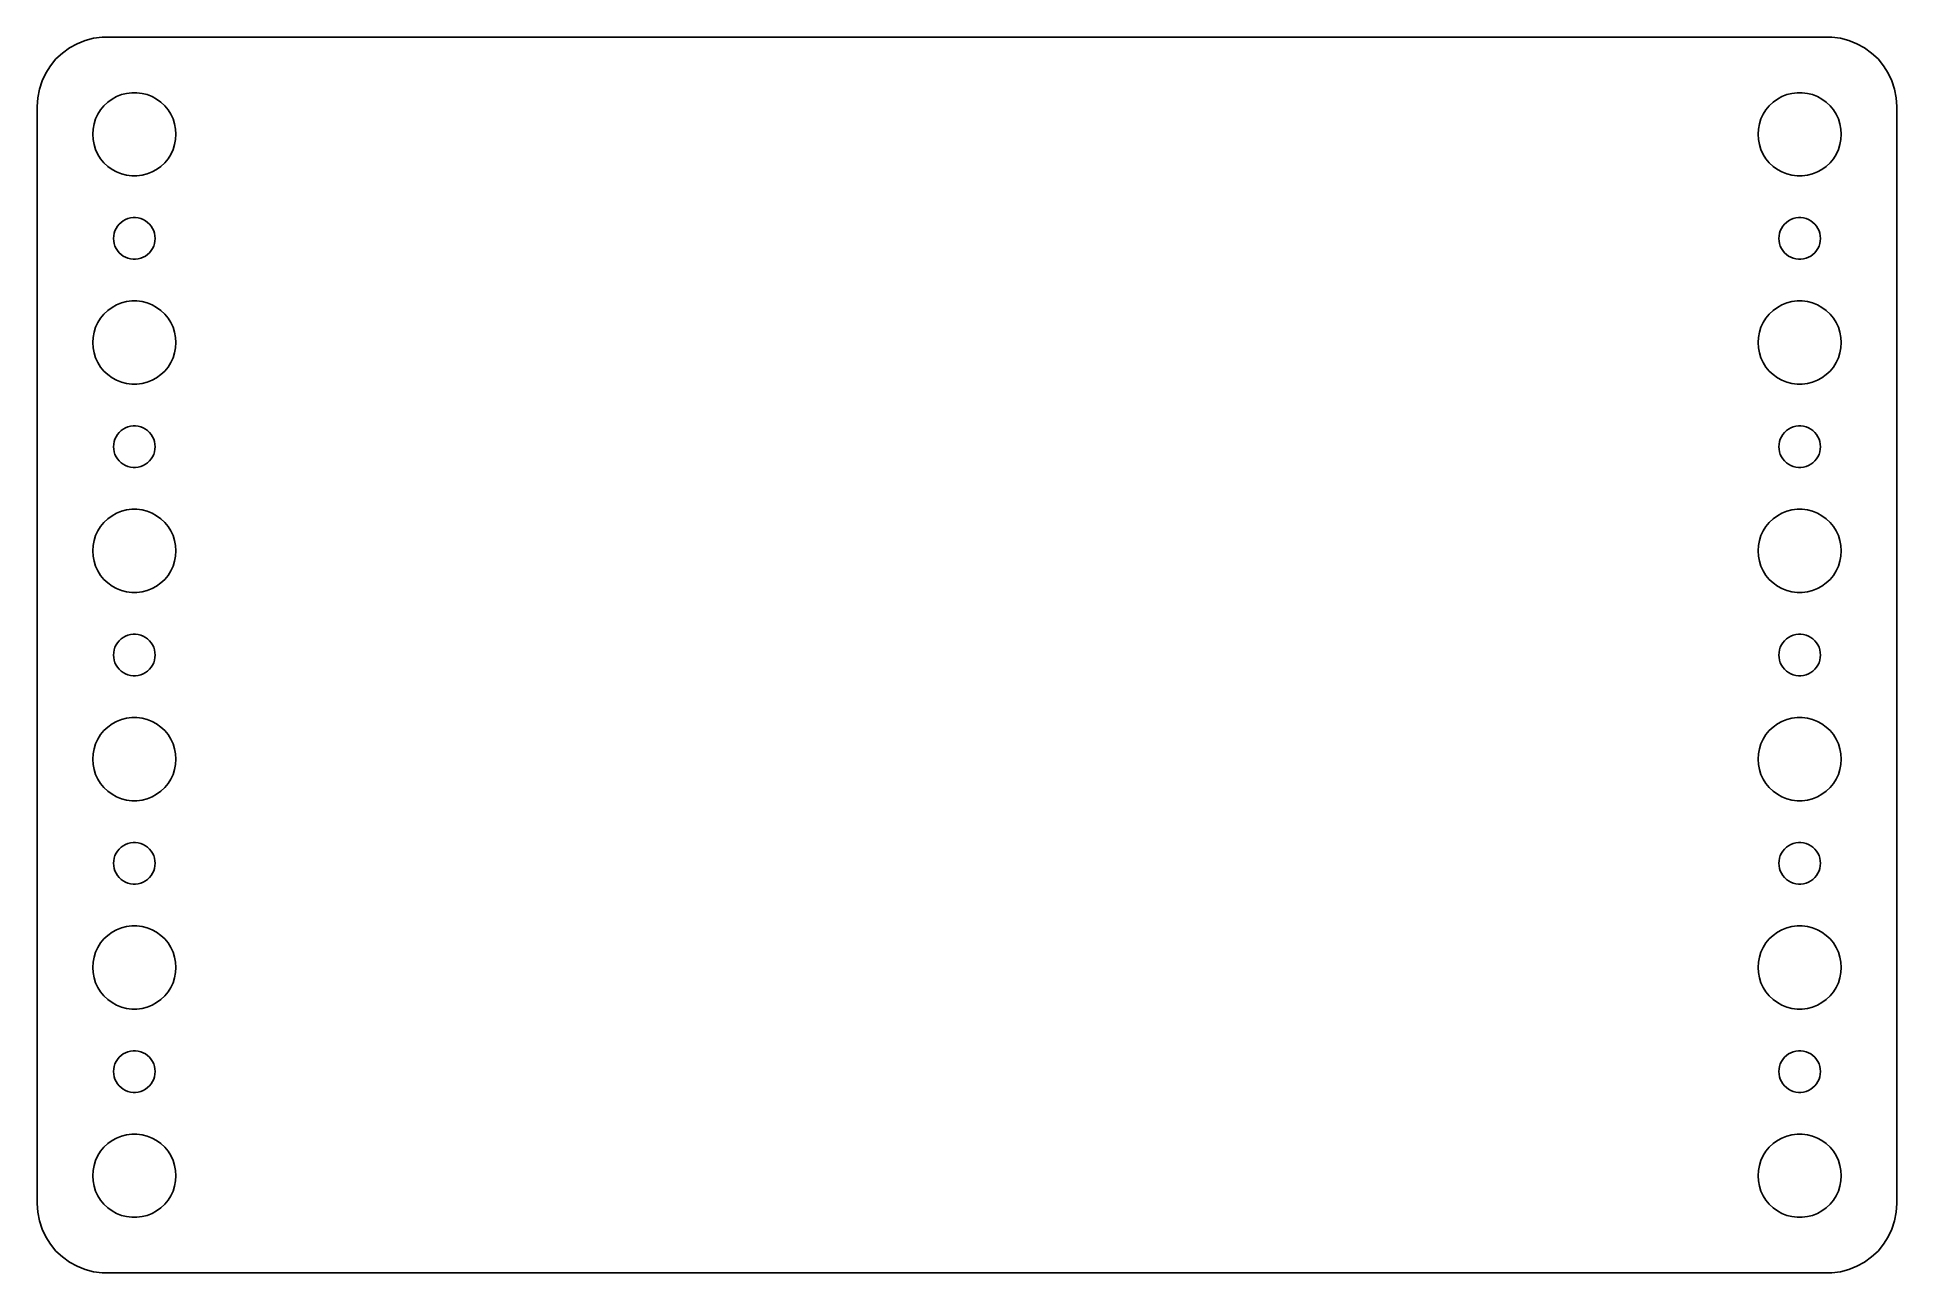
# Model space of a CAD drawing. Header units: metres. Extents: x -67 to 67, y -44 to 44.
import ezdxf

# ---------------------------------------------------------------- set-up
doc = ezdxf.new("R2010")
doc.units = ezdxf.units.M

msp = doc.modelspace()

# ---------------------------------------------------------------- linework, layer by layer
for p, q in [((-63.5451, 44.2553), (-64.1289, 44.0241)), ((-62.9369, 44.4114), (-63.5451, 44.2553)), ((-62.3139, 44.4901), (-62.9369, 44.4114)), ((62.3139, 44.4901), (-62.3139, 44.4901)), ((62.9369, 44.4114), (62.3139, 44.4901)), ((63.5451, 44.2553), (62.9369, 44.4114)), ((64.1289, 44.0241), (63.5451, 44.2553)), ((-65.6448, 42.9227), (-66.0451, 42.4389)), ((-65.1871, 43.3526), (-65.6448, 42.9227)), ((-64.6791, 43.7216), (-65.1871, 43.3526)), ((-64.1289, 44.0241), (-64.6791, 43.7216)), ((64.6791, 43.7216), (64.1289, 44.0241)), ((65.1871, 43.3526), (64.6791, 43.7216)), ((65.6448, 42.9227), (65.1871, 43.3526)), ((66.0451, 42.4389), (65.6448, 42.9227)), ((-66.3815, 41.9088), (-66.6489, 41.3406)), ((-66.0451, 42.4389), (-66.3815, 41.9088)), ((66.3815, 41.9088), (66.0451, 42.4389)), ((66.6489, 41.3406), (66.3815, 41.9088)), ((-66.8429, 40.7434), (-66.9606, 40.1267)), ((-66.6489, 41.3406), (-66.8429, 40.7434)), ((-61.6075, 40.033), (-61.2773, 40.2145)), ((-61.2773, 40.2145), (-60.927, 40.3532)), ((-60.927, 40.3532), (-60.5621, 40.4469)), ((-60.5621, 40.4469), (-60.1884, 40.4941)), ((-60.1884, 40.4941), (-59.8116, 40.4941)), ((-59.8116, 40.4941), (-59.4379, 40.4469)), ((-59.4379, 40.4469), (-59.0729, 40.3532)), ((-59.0729, 40.3532), (-58.7227, 40.2145)), ((-58.7227, 40.2145), (-58.3925, 40.033)), ((58.3925, 40.033), (58.7227, 40.2145)), ((58.7227, 40.2145), (59.0729, 40.3532)), ((59.0729, 40.3532), (59.4379, 40.4469)), ((59.4379, 40.4469), (59.8116, 40.4941)), ((59.8116, 40.4941), (60.1884, 40.4941)), ((60.1884, 40.4941), (60.5621, 40.4469)), ((60.5621, 40.4469), (60.927, 40.3532)), ((60.927, 40.3532), (61.2773, 40.2145)), ((61.2773, 40.2145), (61.6075, 40.033)), ((66.8429, 40.7434), (66.6489, 41.3406)), ((66.9606, 40.1267), (66.8429, 40.7434)), ((-66.9606, 40.1267), (-67, 39.5)), ((-67, 39.5), (-67, -39.5)), ((-62.7893, 38.6044), (-62.6289, 38.9453)), ((-62.6289, 38.9453), (-62.427, 39.2634)), ((-62.427, 39.2634), (-62.1869, 39.5536)), ((-62.1869, 39.5536), (-61.9123, 39.8115)), ((-61.9123, 39.8115), (-61.6075, 40.033)), ((-58.3925, 40.033), (-58.0877, 39.8115)), ((-58.0877, 39.8115), (-57.8131, 39.5536)), ((-57.8131, 39.5536), (-57.5729, 39.2634)), ((-57.5729, 39.2634), (-57.3711, 38.9453)), ((-57.3711, 38.9453), (-57.2107, 38.6044)), ((57.2107, 38.6044), (57.3711, 38.9453)), ((57.3711, 38.9453), (57.5729, 39.2634)), ((57.5729, 39.2634), (57.8131, 39.5536)), ((57.8131, 39.5536), (58.0877, 39.8115)), ((58.0877, 39.8115), (58.3925, 40.033)), ((61.6075, 40.033), (61.9123, 39.8115)), ((61.9123, 39.8115), (62.1869, 39.5536)), ((62.1869, 39.5536), (62.427, 39.2634)), ((62.427, 39.2634), (62.6289, 38.9453)), ((62.6289, 38.9453), (62.7893, 38.6044)), ((67, 39.5), (66.9606, 40.1267)), ((67, -39.5), (67, 39.5)), ((-63, 37.5), (-62.9763, 37.876)), ((-62.9763, 37.876), (-62.9057, 38.2461)), ((-62.9057, 38.2461), (-62.7893, 38.6044)), ((-57.2107, 38.6044), (-57.0942, 38.2461)), ((-57.0942, 38.2461), (-57.0237, 37.876)), ((-57.0237, 37.876), (-57, 37.5)), ((57, 37.5), (57.0237, 37.876)), ((57.0237, 37.876), (57.0942, 38.2461)), ((57.0942, 38.2461), (57.2107, 38.6044)), ((62.7893, 38.6044), (62.9057, 38.2461)), ((62.9057, 38.2461), (62.9763, 37.876)), ((62.9763, 37.876), (63, 37.5)), ((-62.9763, 37.124), (-63, 37.5)), ((-62.9057, 36.7539), (-62.9763, 37.124)), ((-62.7893, 36.3956), (-62.9057, 36.7539)), ((-62.6289, 36.0547), (-62.7893, 36.3956)), ((-57.2107, 36.3956), (-57.3711, 36.0547)), ((-57.0942, 36.7539), (-57.2107, 36.3956)), ((-57.0237, 37.124), (-57.0942, 36.7539)), ((-57, 37.5), (-57.0237, 37.124)), ((57.0237, 37.124), (57, 37.5)), ((57.0942, 36.7539), (57.0237, 37.124)), ((57.2107, 36.3956), (57.0942, 36.7539)), ((57.3711, 36.0547), (57.2107, 36.3956)), ((62.7893, 36.3956), (62.6289, 36.0547)), ((62.9057, 36.7539), (62.7893, 36.3956)), ((62.9763, 37.124), (62.9057, 36.7539)), ((63, 37.5), (62.9763, 37.124)), ((-62.427, 35.7366), (-62.6289, 36.0547)), ((-62.1869, 35.4464), (-62.427, 35.7366)), ((-61.9123, 35.1885), (-62.1869, 35.4464)), ((-61.6075, 34.967), (-61.9123, 35.1885)), ((-61.2773, 34.7855), (-61.6075, 34.967)), ((-58.3925, 34.967), (-58.7227, 34.7855)), ((-58.0877, 35.1885), (-58.3925, 34.967)), ((-57.8131, 35.4464), (-58.0877, 35.1885)), ((-57.5729, 35.7366), (-57.8131, 35.4464)), ((-57.3711, 36.0547), (-57.5729, 35.7366)), ((57.5729, 35.7366), (57.3711, 36.0547)), ((57.8131, 35.4464), (57.5729, 35.7366)), ((58.0877, 35.1885), (57.8131, 35.4464)), ((58.3925, 34.967), (58.0877, 35.1885)), ((58.7227, 34.7855), (58.3925, 34.967)), ((61.6075, 34.967), (61.2773, 34.7855)), ((61.9123, 35.1885), (61.6075, 34.967)), ((62.1869, 35.4464), (61.9123, 35.1885)), ((62.427, 35.7366), (62.1869, 35.4464)), ((62.6289, 36.0547), (62.427, 35.7366)), ((-60.927, 34.6468), (-61.2773, 34.7855)), ((-60.5621, 34.5531), (-60.927, 34.6468)), ((-60.1884, 34.5059), (-60.5621, 34.5531)), ((-59.8116, 34.5059), (-60.1884, 34.5059)), ((-59.4379, 34.5531), (-59.8116, 34.5059)), ((-59.0729, 34.6468), (-59.4379, 34.5531)), ((-58.7227, 34.7855), (-59.0729, 34.6468)), ((59.0729, 34.6468), (58.7227, 34.7855)), ((59.4379, 34.5531), (59.0729, 34.6468)), ((59.8116, 34.5059), (59.4379, 34.5531)), ((60.1884, 34.5059), (59.8116, 34.5059)), ((60.5621, 34.5531), (60.1884, 34.5059)), ((60.927, 34.6468), (60.5621, 34.5531)), ((61.2773, 34.7855), (60.927, 34.6468)), ((-61.3145, 30.7226), (-61.2135, 30.8817)), ((-61.2135, 30.8817), (-61.0934, 31.0268)), ((-61.0934, 31.0268), (-60.9561, 31.1558)), ((-60.9561, 31.1558), (-60.8037, 31.2665)), ((-60.8037, 31.2665), (-60.6387, 31.3572)), ((-60.6387, 31.3572), (-60.4635, 31.4266)), ((-60.4635, 31.4266), (-60.2811, 31.4734)), ((-60.2811, 31.4734), (-60.0942, 31.497)), ((-60.0942, 31.497), (-59.9058, 31.497)), ((-59.9058, 31.497), (-59.7189, 31.4734)), ((-59.7189, 31.4734), (-59.5365, 31.4266)), ((-59.5365, 31.4266), (-59.3613, 31.3572)), ((-59.3613, 31.3572), (-59.1963, 31.2665)), ((-59.1963, 31.2665), (-59.0439, 31.1558)), ((-59.0439, 31.1558), (-58.9065, 31.0268)), ((-58.9065, 31.0268), (-58.7865, 30.8817)), ((-58.7865, 30.8817), (-58.6855, 30.7226)), ((58.6855, 30.7226), (58.7865, 30.8817)), ((58.7865, 30.8817), (58.9065, 31.0268)), ((58.9065, 31.0268), (59.0439, 31.1558)), ((59.0439, 31.1558), (59.1963, 31.2665)), ((59.1963, 31.2665), (59.3613, 31.3572)), ((59.3613, 31.3572), (59.5365, 31.4266)), ((59.5365, 31.4266), (59.7189, 31.4734)), ((59.7189, 31.4734), (59.9058, 31.497)), ((59.9058, 31.497), (60.0942, 31.497)), ((60.0942, 31.497), (60.2811, 31.4734)), ((60.2811, 31.4734), (60.4635, 31.4266)), ((60.4635, 31.4266), (60.6387, 31.3572)), ((60.6387, 31.3572), (60.8037, 31.2665)), ((60.8037, 31.2665), (60.9561, 31.1558)), ((60.9561, 31.1558), (61.0934, 31.0268)), ((61.0934, 31.0268), (61.2135, 30.8817)), ((61.2135, 30.8817), (61.3145, 30.7226)), ((-61.5, 30), (-61.4882, 30.188)), ((-61.4882, 29.812), (-61.5, 30)), ((-61.4882, 30.188), (-61.4529, 30.373)), ((-61.4529, 29.627), (-61.4882, 29.812)), ((-61.4529, 30.373), (-61.3947, 30.5522)), ((-61.3947, 29.4478), (-61.4529, 29.627)), ((-61.3947, 30.5522), (-61.3145, 30.7226)), ((-58.6855, 30.7226), (-58.6053, 30.5522)), ((-58.6053, 30.5522), (-58.5471, 30.373)), ((-58.5471, 29.627), (-58.6053, 29.4478)), ((-58.5471, 30.373), (-58.5118, 30.188)), ((-58.5118, 29.812), (-58.5471, 29.627)), ((-58.5118, 30.188), (-58.5, 30)), ((-58.5, 30), (-58.5118, 29.812)), ((58.5, 30), (58.5118, 30.188)), ((58.5118, 29.812), (58.5, 30)), ((58.5118, 30.188), (58.5471, 30.373)), ((58.5471, 29.627), (58.5118, 29.812)), ((58.5471, 30.373), (58.6053, 30.5522)), ((58.6053, 29.4478), (58.5471, 29.627)), ((58.6053, 30.5522), (58.6855, 30.7226)), ((61.3145, 30.7226), (61.3947, 30.5522)), ((61.3947, 30.5522), (61.4529, 30.373)), ((61.4529, 29.627), (61.3947, 29.4478)), ((61.4529, 30.373), (61.4882, 30.188)), ((61.4882, 29.812), (61.4529, 29.627)), ((61.4882, 30.188), (61.5, 30)), ((61.5, 30), (61.4882, 29.812)), ((-61.3145, 29.2774), (-61.3947, 29.4478)), ((-61.2135, 29.1183), (-61.3145, 29.2774)), ((-61.0934, 28.9732), (-61.2135, 29.1183)), ((-60.9561, 28.8442), (-61.0934, 28.9732)), ((-60.8037, 28.7335), (-60.9561, 28.8442)), ((-60.6387, 28.6427), (-60.8037, 28.7335)), ((-60.4635, 28.5734), (-60.6387, 28.6427)), ((-60.2811, 28.5266), (-60.4635, 28.5734)), ((-60.0942, 28.503), (-60.2811, 28.5266)), ((-59.9058, 28.503), (-60.0942, 28.503)), ((-59.7189, 28.5266), (-59.9058, 28.503)), ((-59.5365, 28.5734), (-59.7189, 28.5266)), ((-59.3613, 28.6427), (-59.5365, 28.5734)), ((-59.1963, 28.7335), (-59.3613, 28.6427)), ((-59.0439, 28.8442), (-59.1963, 28.7335)), ((-58.9065, 28.9732), (-59.0439, 28.8442)), ((-58.7865, 29.1183), (-58.9065, 28.9732)), ((-58.6855, 29.2774), (-58.7865, 29.1183)), ((-58.6053, 29.4478), (-58.6855, 29.2774)), ((58.6855, 29.2774), (58.6053, 29.4478)), ((58.7865, 29.1183), (58.6855, 29.2774)), ((58.9065, 28.9732), (58.7865, 29.1183)), ((59.0439, 28.8442), (58.9065, 28.9732)), ((59.1963, 28.7335), (59.0439, 28.8442)), ((59.3613, 28.6427), (59.1963, 28.7335)), ((59.5365, 28.5734), (59.3613, 28.6427)), ((59.7189, 28.5266), (59.5365, 28.5734)), ((59.9058, 28.503), (59.7189, 28.5266)), ((60.0942, 28.503), (59.9058, 28.503)), ((60.2811, 28.5266), (60.0942, 28.503)), ((60.4635, 28.5734), (60.2811, 28.5266)), ((60.6387, 28.6427), (60.4635, 28.5734)), ((60.8037, 28.7335), (60.6387, 28.6427)), ((60.9561, 28.8442), (60.8037, 28.7335)), ((61.0934, 28.9732), (60.9561, 28.8442)), ((61.2135, 29.1183), (61.0934, 28.9732)), ((61.3145, 29.2774), (61.2135, 29.1183)), ((61.3947, 29.4478), (61.3145, 29.2774)), ((-60.5621, 25.4469), (-60.1884, 25.4941)), ((-60.1884, 25.4941), (-59.8116, 25.4941)), ((-59.8116, 25.4941), (-59.4379, 25.4469)), ((59.4379, 25.4469), (59.8116, 25.4941)), ((59.8116, 25.4941), (60.1884, 25.4941)), ((60.1884, 25.4941), (60.5621, 25.4469)), ((-62.6289, 23.9453), (-62.427, 24.2634)), ((-62.427, 24.2634), (-62.1869, 24.5536)), ((-62.1869, 24.5536), (-61.9123, 24.8115)), ((-61.9123, 24.8115), (-61.6075, 25.033)), ((-61.6075, 25.033), (-61.2773, 25.2145)), ((-61.2773, 25.2145), (-60.927, 25.3532)), ((-60.927, 25.3532), (-60.5621, 25.4469)), ((-59.4379, 25.4469), (-59.0729, 25.3532)), ((-59.0729, 25.3532), (-58.7227, 25.2145)), ((-58.7227, 25.2145), (-58.3925, 25.033)), ((-58.3925, 25.033), (-58.0877, 24.8115)), ((-58.0877, 24.8115), (-57.8131, 24.5536)), ((-57.8131, 24.5536), (-57.5729, 24.2634)), ((-57.5729, 24.2634), (-57.3711, 23.9453)), ((57.3711, 23.9453), (57.5729, 24.2634)), ((57.5729, 24.2634), (57.8131, 24.5536)), ((57.8131, 24.5536), (58.0877, 24.8115)), ((58.0877, 24.8115), (58.3925, 25.033)), ((58.3925, 25.033), (58.7227, 25.2145)), ((58.7227, 25.2145), (59.0729, 25.3532)), ((59.0729, 25.3532), (59.4379, 25.4469)), ((60.5621, 25.4469), (60.927, 25.3532)), ((60.927, 25.3532), (61.2773, 25.2145)), ((61.2773, 25.2145), (61.6075, 25.033)), ((61.6075, 25.033), (61.9123, 24.8115)), ((61.9123, 24.8115), (62.1869, 24.5536)), ((62.1869, 24.5536), (62.427, 24.2634)), ((62.427, 24.2634), (62.6289, 23.9453)), ((-63, 22.5), (-62.9763, 22.876)), ((-62.9763, 22.876), (-62.9057, 23.2461)), ((-62.9057, 23.2461), (-62.7893, 23.6044)), ((-62.7893, 23.6044), (-62.6289, 23.9453)), ((-57.3711, 23.9453), (-57.2107, 23.6044)), ((-57.2107, 23.6044), (-57.0942, 23.2461)), ((-57.0942, 23.2461), (-57.0237, 22.876)), ((-57.0237, 22.876), (-57, 22.5)), ((57, 22.5), (57.0237, 22.876)), ((57.0237, 22.876), (57.0942, 23.2461)), ((57.0942, 23.2461), (57.2107, 23.6044)), ((57.2107, 23.6044), (57.3711, 23.9453)), ((62.6289, 23.9453), (62.7893, 23.6044)), ((62.7893, 23.6044), (62.9057, 23.2461)), ((62.9057, 23.2461), (62.9763, 22.876)), ((62.9763, 22.876), (63, 22.5)), ((-62.9763, 22.124), (-63, 22.5)), ((-62.9057, 21.7539), (-62.9763, 22.124)), ((-62.7893, 21.3956), (-62.9057, 21.7539)), ((-57.0942, 21.7539), (-57.2107, 21.3956)), ((-57.0237, 22.124), (-57.0942, 21.7539)), ((-57, 22.5), (-57.0237, 22.124)), ((57.0237, 22.124), (57, 22.5)), ((57.0942, 21.7539), (57.0237, 22.124)), ((57.2107, 21.3956), (57.0942, 21.7539)), ((62.9057, 21.7539), (62.7893, 21.3956)), ((62.9763, 22.124), (62.9057, 21.7539)), ((63, 22.5), (62.9763, 22.124)), ((-62.6289, 21.0547), (-62.7893, 21.3956)), ((-62.427, 20.7366), (-62.6289, 21.0547)), ((-62.1869, 20.4464), (-62.427, 20.7366)), ((-61.9123, 20.1884), (-62.1869, 20.4464)), ((-61.6075, 19.967), (-61.9123, 20.1884)), ((-58.0877, 20.1884), (-58.3925, 19.967)), ((-57.8131, 20.4464), (-58.0877, 20.1884)), ((-57.5729, 20.7366), (-57.8131, 20.4464)), ((-57.3711, 21.0547), (-57.5729, 20.7366)), ((-57.2107, 21.3956), (-57.3711, 21.0547)), ((57.3711, 21.0547), (57.2107, 21.3956)), ((57.5729, 20.7366), (57.3711, 21.0547)), ((57.8131, 20.4464), (57.5729, 20.7366)), ((58.0877, 20.1884), (57.8131, 20.4464)), ((58.3925, 19.967), (58.0877, 20.1884)), ((61.9123, 20.1884), (61.6075, 19.967)), ((62.1869, 20.4464), (61.9123, 20.1884)), ((62.427, 20.7366), (62.1869, 20.4464)), ((62.6289, 21.0547), (62.427, 20.7366)), ((62.7893, 21.3956), (62.6289, 21.0547)), ((-61.2773, 19.7855), (-61.6075, 19.967)), ((-60.927, 19.6468), (-61.2773, 19.7855)), ((-60.5621, 19.5531), (-60.927, 19.6468)), ((-60.1884, 19.5059), (-60.5621, 19.5531)), ((-59.8116, 19.5059), (-60.1884, 19.5059)), ((-59.4379, 19.5531), (-59.8116, 19.5059)), ((-59.0729, 19.6468), (-59.4379, 19.5531)), ((-58.7227, 19.7855), (-59.0729, 19.6468)), ((-58.3925, 19.967), (-58.7227, 19.7855)), ((58.7227, 19.7855), (58.3925, 19.967)), ((59.0729, 19.6468), (58.7227, 19.7855)), ((59.4379, 19.5531), (59.0729, 19.6468)), ((59.8116, 19.5059), (59.4379, 19.5531)), ((60.1884, 19.5059), (59.8116, 19.5059)), ((60.5621, 19.5531), (60.1884, 19.5059)), ((60.927, 19.6468), (60.5621, 19.5531)), ((61.2773, 19.7855), (60.927, 19.6468)), ((61.6075, 19.967), (61.2773, 19.7855)), ((-61.0934, 16.0268), (-60.9561, 16.1558)), ((-60.9561, 16.1558), (-60.8037, 16.2665)), ((-60.8037, 16.2665), (-60.6387, 16.3572)), ((-60.6387, 16.3572), (-60.4635, 16.4266)), ((-60.4635, 16.4266), (-60.2811, 16.4734)), ((-60.2811, 16.4734), (-60.0942, 16.497)), ((-60.0942, 16.497), (-59.9058, 16.497)), ((-59.9058, 16.497), (-59.7189, 16.4734)), ((-59.7189, 16.4734), (-59.5365, 16.4266)), ((-59.5365, 16.4266), (-59.3613, 16.3572)), ((-59.3613, 16.3572), (-59.1963, 16.2665)), ((-59.1963, 16.2665), (-59.0439, 16.1558)), ((-59.0439, 16.1558), (-58.9065, 16.0268)), ((58.9065, 16.0268), (59.0439, 16.1558)), ((59.0439, 16.1558), (59.1963, 16.2665)), ((59.1963, 16.2665), (59.3613, 16.3572)), ((59.3613, 16.3572), (59.5365, 16.4266)), ((59.5365, 16.4266), (59.7189, 16.4734)), ((59.7189, 16.4734), (59.9058, 16.497)), ((59.9058, 16.497), (60.0942, 16.497)), ((60.0942, 16.497), (60.2811, 16.4734)), ((60.2811, 16.4734), (60.4635, 16.4266)), ((60.4635, 16.4266), (60.6387, 16.3572)), ((60.6387, 16.3572), (60.8037, 16.2665)), ((60.8037, 16.2665), (60.9561, 16.1558)), ((60.9561, 16.1558), (61.0934, 16.0268)), ((-61.5, 15), (-61.4882, 15.188)), ((-61.4882, 14.812), (-61.5, 15)), ((-61.4882, 15.188), (-61.4529, 15.373)), ((-61.4529, 14.627), (-61.4882, 14.812)), ((-61.4529, 15.373), (-61.3947, 15.5522)), ((-61.3947, 15.5522), (-61.3145, 15.7226)), ((-61.3145, 15.7226), (-61.2135, 15.8817)), ((-61.2135, 15.8817), (-61.0934, 16.0268)), ((-58.9065, 16.0268), (-58.7865, 15.8817)), ((-58.7865, 15.8817), (-58.6855, 15.7226)), ((-58.6855, 15.7226), (-58.6053, 15.5522)), ((-58.6053, 15.5522), (-58.5471, 15.373)), ((-58.5471, 15.373), (-58.5118, 15.188)), ((-58.5118, 14.812), (-58.5471, 14.627)), ((-58.5118, 15.188), (-58.5, 15)), ((-58.5, 15), (-58.5118, 14.812)), ((58.5, 15), (58.5118, 15.188)), ((58.5118, 14.812), (58.5, 15)), ((58.5118, 15.188), (58.5471, 15.373)), ((58.5471, 14.627), (58.5118, 14.812)), ((58.5471, 15.373), (58.6053, 15.5522)), ((58.6053, 15.5522), (58.6855, 15.7226)), ((58.6855, 15.7226), (58.7865, 15.8817)), ((58.7865, 15.8817), (58.9065, 16.0268)), ((61.0934, 16.0268), (61.2135, 15.8817)), ((61.2135, 15.8817), (61.3145, 15.7226)), ((61.3145, 15.7226), (61.3947, 15.5522)), ((61.3947, 15.5522), (61.4529, 15.373)), ((61.4529, 15.373), (61.4882, 15.188)), ((61.4882, 14.812), (61.4529, 14.627)), ((61.4882, 15.188), (61.5, 15)), ((61.5, 15), (61.4882, 14.812)), ((-61.3947, 14.4478), (-61.4529, 14.627)), ((-61.3145, 14.2774), (-61.3947, 14.4478)), ((-61.2135, 14.1183), (-61.3145, 14.2774)), ((-61.0934, 13.9732), (-61.2135, 14.1183)), ((-60.9561, 13.8442), (-61.0934, 13.9732)), ((-60.8037, 13.7335), (-60.9561, 13.8442)), ((-60.6387, 13.6427), (-60.8037, 13.7335)), ((-60.4635, 13.5734), (-60.6387, 13.6427)), ((-60.2811, 13.5266), (-60.4635, 13.5734)), ((-60.0942, 13.5029), (-60.2811, 13.5266)), ((-59.9058, 13.5029), (-60.0942, 13.5029)), ((-59.7189, 13.5266), (-59.9058, 13.5029)), ((-59.5365, 13.5734), (-59.7189, 13.5266)), ((-59.3613, 13.6427), (-59.5365, 13.5734)), ((-59.1963, 13.7335), (-59.3613, 13.6427)), ((-59.0439, 13.8442), (-59.1963, 13.7335)), ((-58.9065, 13.9732), (-59.0439, 13.8442)), ((-58.7865, 14.1183), (-58.9065, 13.9732)), ((-58.6855, 14.2774), (-58.7865, 14.1183)), ((-58.6053, 14.4478), (-58.6855, 14.2774)), ((-58.5471, 14.627), (-58.6053, 14.4478)), ((58.6053, 14.4478), (58.5471, 14.627)), ((58.6855, 14.2774), (58.6053, 14.4478)), ((58.7865, 14.1183), (58.6855, 14.2774)), ((58.9065, 13.9732), (58.7865, 14.1183)), ((59.0439, 13.8442), (58.9065, 13.9732)), ((59.1963, 13.7335), (59.0439, 13.8442)), ((59.3613, 13.6427), (59.1963, 13.7335)), ((59.5365, 13.5734), (59.3613, 13.6427)), ((59.7189, 13.5266), (59.5365, 13.5734)), ((59.9058, 13.5029), (59.7189, 13.5266)), ((60.0942, 13.5029), (59.9058, 13.5029)), ((60.2811, 13.5266), (60.0942, 13.5029)), ((60.4635, 13.5734), (60.2811, 13.5266)), ((60.6387, 13.6427), (60.4635, 13.5734)), ((60.8037, 13.7335), (60.6387, 13.6427)), ((60.9561, 13.8442), (60.8037, 13.7335)), ((61.0934, 13.9732), (60.9561, 13.8442)), ((61.2135, 14.1183), (61.0934, 13.9732)), ((61.3145, 14.2774), (61.2135, 14.1183)), ((61.3947, 14.4478), (61.3145, 14.2774)), ((61.4529, 14.627), (61.3947, 14.4478)), ((-62.427, 9.26335), (-62.1869, 9.55363)), ((-62.1869, 9.55363), (-61.9123, 9.81154)), ((-61.9123, 9.81154), (-61.6075, 10.033)), ((-61.6075, 10.033), (-61.2773, 10.2145)), ((-61.2773, 10.2145), (-60.927, 10.3532)), ((-60.927, 10.3532), (-60.5621, 10.4469)), ((-60.5621, 10.4469), (-60.1884, 10.4941)), ((-60.1884, 10.4941), (-59.8116, 10.4941)), ((-59.8116, 10.4941), (-59.4379, 10.4469)), ((-59.4379, 10.4469), (-59.0729, 10.3532)), ((-59.0729, 10.3532), (-58.7227, 10.2145)), ((-58.7227, 10.2145), (-58.3925, 10.033)), ((-58.3925, 10.033), (-58.0877, 9.81154)), ((-58.0877, 9.81154), (-57.8131, 9.55363)), ((-57.8131, 9.55363), (-57.5729, 9.26335)), ((57.5729, 9.26335), (57.8131, 9.55363)), ((57.8131, 9.55363), (58.0877, 9.81154)), ((58.0877, 9.81154), (58.3925, 10.033)), ((58.3925, 10.033), (58.7227, 10.2145)), ((58.7227, 10.2145), (59.0729, 10.3532)), ((59.0729, 10.3532), (59.4379, 10.4469)), ((59.4379, 10.4469), (59.8116, 10.4941)), ((59.8116, 10.4941), (60.1884, 10.4941)), ((60.1884, 10.4941), (60.5621, 10.4469)), ((60.5621, 10.4469), (60.927, 10.3532)), ((60.927, 10.3532), (61.2773, 10.2145)), ((61.2773, 10.2145), (61.6075, 10.033)), ((61.6075, 10.033), (61.9123, 9.81154)), ((61.9123, 9.81154), (62.1869, 9.55363)), ((62.1869, 9.55363), (62.427, 9.26335)), ((-62.9763, 7.87599), (-62.9057, 8.24606)), ((-62.9057, 8.24606), (-62.7893, 8.60437)), ((-62.7893, 8.60437), (-62.6289, 8.94525)), ((-62.6289, 8.94525), (-62.427, 9.26335)), ((-57.5729, 9.26335), (-57.3711, 8.94525)), ((-57.3711, 8.94525), (-57.2107, 8.60437)), ((-57.2107, 8.60437), (-57.0942, 8.24606)), ((-57.0942, 8.24606), (-57.0237, 7.87599)), ((57.0237, 7.87599), (57.0942, 8.24606)), ((57.0942, 8.24606), (57.2107, 8.60437)), ((57.2107, 8.60437), (57.3711, 8.94525)), ((57.3711, 8.94525), (57.5729, 9.26335)), ((62.427, 9.26335), (62.6289, 8.94525)), ((62.6289, 8.94525), (62.7893, 8.60437)), ((62.7893, 8.60437), (62.9057, 8.24606)), ((62.9057, 8.24606), (62.9763, 7.87599)), ((-63, 7.5), (-62.9763, 7.87599)), ((-62.9763, 7.12399), (-63, 7.5)), ((-62.9057, 6.75392), (-62.9763, 7.12399)), ((-62.7893, 6.39561), (-62.9057, 6.75392)), ((-57.0942, 6.75392), (-57.2107, 6.39561)), ((-57.0237, 7.12399), (-57.0942, 6.75392)), ((-57.0237, 7.87599), (-57, 7.5)), ((-57, 7.5), (-57.0237, 7.12399)), ((57, 7.5), (57.0237, 7.87599)), ((57.0237, 7.12399), (57, 7.5)), ((57.0942, 6.75392), (57.0237, 7.12399)), ((57.2107, 6.39561), (57.0942, 6.75392)), ((62.9057, 6.75392), (62.7893, 6.39561)), ((62.9763, 7.12399), (62.9057, 6.75392)), ((62.9763, 7.87599), (63, 7.5)), ((63, 7.5), (62.9763, 7.12399)), ((-62.6289, 6.05473), (-62.7893, 6.39561)), ((-62.427, 5.73663), (-62.6289, 6.05473)), ((-62.1869, 5.44635), (-62.427, 5.73663)), ((-61.9123, 5.18845), (-62.1869, 5.44635)), ((-57.8131, 5.44635), (-58.0877, 5.18845)), ((-57.5729, 5.73663), (-57.8131, 5.44635)), ((-57.3711, 6.05473), (-57.5729, 5.73663)), ((-57.2107, 6.39561), (-57.3711, 6.05473)), ((57.3711, 6.05473), (57.2107, 6.39561)), ((57.5729, 5.73663), (57.3711, 6.05473)), ((57.8131, 5.44635), (57.5729, 5.73663)), ((58.0877, 5.18845), (57.8131, 5.44635)), ((62.1869, 5.44635), (61.9123, 5.18845)), ((62.427, 5.73663), (62.1869, 5.44635)), ((62.6289, 6.05473), (62.427, 5.73663)), ((62.7893, 6.39561), (62.6289, 6.05473)), ((-61.6075, 4.96701), (-61.9123, 5.18845)), ((-61.2773, 4.78551), (-61.6075, 4.96701)), ((-60.927, 4.64682), (-61.2773, 4.78551)), ((-60.5621, 4.55313), (-60.927, 4.64682)), ((-60.1884, 4.50591), (-60.5621, 4.55313)), ((-59.8116, 4.50591), (-60.1884, 4.50591)), ((-59.4379, 4.55313), (-59.8116, 4.50591)), ((-59.0729, 4.64682), (-59.4379, 4.55313)), ((-58.7227, 4.78551), (-59.0729, 4.64682)), ((-58.3925, 4.96701), (-58.7227, 4.78551)), ((-58.0877, 5.18845), (-58.3925, 4.96701)), ((58.3925, 4.96701), (58.0877, 5.18845)), ((58.7227, 4.78551), (58.3925, 4.96701)), ((59.0729, 4.64682), (58.7227, 4.78551)), ((59.4379, 4.55313), (59.0729, 4.64682)), ((59.8116, 4.50591), (59.4379, 4.55313)), ((60.1884, 4.50591), (59.8116, 4.50591)), ((60.5621, 4.55313), (60.1884, 4.50591)), ((60.927, 4.64682), (60.5621, 4.55313)), ((61.2773, 4.78551), (60.927, 4.64682)), ((61.6075, 4.96701), (61.2773, 4.78551)), ((61.9123, 5.18845), (61.6075, 4.96701)), ((-60.8037, 1.26648), (-60.6387, 1.35724)), ((-60.6387, 1.35724), (-60.4635, 1.42657)), ((-60.4635, 1.42657), (-60.2811, 1.47342)), ((-60.2811, 1.47342), (-60.0942, 1.49704)), ((-60.0942, 1.49704), (-59.9058, 1.49704)), ((-59.9058, 1.49704), (-59.7189, 1.47342)), ((-59.7189, 1.47342), (-59.5365, 1.42657)), ((-59.5365, 1.42657), (-59.3613, 1.35724)), ((-59.3613, 1.35724), (-59.1963, 1.26648)), ((59.1963, 1.26648), (59.3613, 1.35724)), ((59.3613, 1.35724), (59.5365, 1.42657)), ((59.5365, 1.42657), (59.7189, 1.47342)), ((59.7189, 1.47342), (59.9058, 1.49704)), ((59.9058, 1.49704), (60.0942, 1.49704)), ((60.0942, 1.49704), (60.2811, 1.47342)), ((60.2811, 1.47342), (60.4635, 1.42657)), ((60.4635, 1.42657), (60.6387, 1.35724)), ((60.6387, 1.35724), (60.8037, 1.26648)), ((-61.5, 0), (-61.4882, 0.18799)), ((-61.4882, -0.18799), (-61.5, 0)), ((-61.4882, 0.18799), (-61.4529, 0.37303)), ((-61.4529, 0.37303), (-61.3947, 0.55219)), ((-61.3947, 0.55219), (-61.3145, 0.72263)), ((-61.3145, 0.72263), (-61.2135, 0.88167)), ((-61.2135, 0.88167), (-61.0934, 1.02681)), ((-61.0934, 1.02681), (-60.9561, 1.15576)), ((-60.9561, 1.15576), (-60.8037, 1.26648)), ((-59.1963, 1.26648), (-59.0439, 1.15576)), ((-59.0439, 1.15576), (-58.9065, 1.02681)), ((-58.9065, 1.02681), (-58.7865, 0.88167)), ((-58.7865, 0.88167), (-58.6855, 0.72263)), ((-58.6855, 0.72263), (-58.6053, 0.55219)), ((-58.6053, 0.55219), (-58.5471, 0.37303)), ((-58.5471, 0.37303), (-58.5118, 0.18799)), ((-58.5118, 0.18799), (-58.5, 0)), ((-58.5, 0), (-58.5118, -0.18799)), ((58.5, 0), (58.5118, 0.18799)), ((58.5118, -0.18799), (58.5, 0)), ((58.5118, 0.18799), (58.5471, 0.37303)), ((58.5471, 0.37303), (58.6053, 0.55219)), ((58.6053, 0.55219), (58.6855, 0.72263)), ((58.6855, 0.72263), (58.7865, 0.88167)), ((58.7865, 0.88167), (58.9065, 1.02681)), ((58.9065, 1.02681), (59.0439, 1.15576)), ((59.0439, 1.15576), (59.1963, 1.26648)), ((60.8037, 1.26648), (60.9561, 1.15576)), ((60.9561, 1.15576), (61.0934, 1.02681)), ((61.0934, 1.02681), (61.2135, 0.88167)), ((61.2135, 0.88167), (61.3145, 0.72263)), ((61.3145, 0.72263), (61.3947, 0.55219)), ((61.3947, 0.55219), (61.4529, 0.37303)), ((61.4529, 0.37303), (61.4882, 0.18799)), ((61.4882, 0.18799), (61.5, 0)), ((61.5, 0), (61.4882, -0.18799)), ((-61.4529, -0.37303), (-61.4882, -0.18799)), ((-61.3947, -0.55219), (-61.4529, -0.37303)), ((-61.3145, -0.72263), (-61.3947, -0.55219)), ((-61.2135, -0.88167), (-61.3145, -0.72263)), ((-61.0934, -1.02681), (-61.2135, -0.88167)), ((-60.9561, -1.15576), (-61.0934, -1.02681)), ((-60.8037, -1.26648), (-60.9561, -1.15576)), ((-60.6387, -1.35724), (-60.8037, -1.26648)), ((-59.1963, -1.26648), (-59.3613, -1.35724)), ((-59.0439, -1.15576), (-59.1963, -1.26648)), ((-58.9065, -1.02681), (-59.0439, -1.15576)), ((-58.7865, -0.88167), (-58.9065, -1.02681)), ((-58.6855, -0.72263), (-58.7865, -0.88167)), ((-58.6053, -0.55219), (-58.6855, -0.72263)), ((-58.5471, -0.37303), (-58.6053, -0.55219)), ((-58.5118, -0.18799), (-58.5471, -0.37303)), ((58.5471, -0.37303), (58.5118, -0.18799)), ((58.6053, -0.55219), (58.5471, -0.37303)), ((58.6855, -0.72263), (58.6053, -0.55219)), ((58.7865, -0.88167), (58.6855, -0.72263)), ((58.9065, -1.02681), (58.7865, -0.88167)), ((59.0439, -1.15576), (58.9065, -1.02681)), ((59.1963, -1.26648), (59.0439, -1.15576)), ((59.3613, -1.35724), (59.1963, -1.26648)), ((60.8037, -1.26648), (60.6387, -1.35724)), ((60.9561, -1.15576), (60.8037, -1.26648)), ((61.0934, -1.02681), (60.9561, -1.15576)), ((61.2135, -0.88167), (61.0934, -1.02681)), ((61.3145, -0.72263), (61.2135, -0.88167)), ((61.3947, -0.55219), (61.3145, -0.72263)), ((61.4529, -0.37303), (61.3947, -0.55219)), ((61.4882, -0.18799), (61.4529, -0.37303)), ((-60.4635, -1.42657), (-60.6387, -1.35724)), ((-60.2811, -1.47342), (-60.4635, -1.42657)), ((-60.0942, -1.49704), (-60.2811, -1.47342)), ((-59.9058, -1.49704), (-60.0942, -1.49704)), ((-59.7189, -1.47342), (-59.9058, -1.49704)), ((-59.5365, -1.42657), (-59.7189, -1.47342)), ((-59.3613, -1.35724), (-59.5365, -1.42657)), ((59.5365, -1.42657), (59.3613, -1.35724)), ((59.7189, -1.47342), (59.5365, -1.42657)), ((59.9058, -1.49704), (59.7189, -1.47342)), ((60.0942, -1.49704), (59.9058, -1.49704)), ((60.2811, -1.47342), (60.0942, -1.49704)), ((60.4635, -1.42657), (60.2811, -1.47342)), ((60.6387, -1.35724), (60.4635, -1.42657)), ((-62.1869, -5.44635), (-61.9123, -5.18845)), ((-61.9123, -5.18845), (-61.6075, -4.96701)), ((-61.6075, -4.96701), (-61.2773, -4.78551)), ((-61.2773, -4.78551), (-60.927, -4.64682)), ((-60.927, -4.64682), (-60.5621, -4.55313)), ((-60.5621, -4.55313), (-60.1884, -4.50591)), ((-60.1884, -4.50591), (-59.8116, -4.50591)), ((-59.8116, -4.50591), (-59.4379, -4.55313)), ((-59.4379, -4.55313), (-59.0729, -4.64682)), ((-59.0729, -4.64682), (-58.7227, -4.78551)), ((-58.7227, -4.78551), (-58.3925, -4.96701)), ((-58.3925, -4.96701), (-58.0877, -5.18845)), ((-58.0877, -5.18845), (-57.8131, -5.44635)), ((57.8131, -5.44635), (58.0877, -5.18845)), ((58.0877, -5.18845), (58.3925, -4.96701)), ((58.3925, -4.96701), (58.7227, -4.78551)), ((58.7227, -4.78551), (59.0729, -4.64682)), ((59.0729, -4.64682), (59.4379, -4.55313)), ((59.4379, -4.55313), (59.8116, -4.50591)), ((59.8116, -4.50591), (60.1884, -4.50591)), ((60.1884, -4.50591), (60.5621, -4.55313)), ((60.5621, -4.55313), (60.927, -4.64682)), ((60.927, -4.64682), (61.2773, -4.78551)), ((61.2773, -4.78551), (61.6075, -4.96701)), ((61.6075, -4.96701), (61.9123, -5.18845)), ((61.9123, -5.18845), (62.1869, -5.44635)), ((-62.9057, -6.75392), (-62.7893, -6.39561)), ((-62.7893, -6.39561), (-62.6289, -6.05473)), ((-62.6289, -6.05473), (-62.427, -5.73663)), ((-62.427, -5.73663), (-62.1869, -5.44635)), ((-57.8131, -5.44635), (-57.5729, -5.73663)), ((-57.5729, -5.73663), (-57.3711, -6.05473)), ((-57.3711, -6.05473), (-57.2107, -6.39561)), ((-57.2107, -6.39561), (-57.0942, -6.75392)), ((57.0942, -6.75392), (57.2107, -6.39561)), ((57.2107, -6.39561), (57.3711, -6.05473)), ((57.3711, -6.05473), (57.5729, -5.73663)), ((57.5729, -5.73663), (57.8131, -5.44635)), ((62.1869, -5.44635), (62.427, -5.73663)), ((62.427, -5.73663), (62.6289, -6.05473)), ((62.6289, -6.05473), (62.7893, -6.39561)), ((62.7893, -6.39561), (62.9057, -6.75392)), ((-63, -7.5), (-62.9763, -7.12399)), ((-62.9763, -7.87599), (-63, -7.5)), ((-62.9763, -7.12399), (-62.9057, -6.75392)), ((-62.9057, -8.24606), (-62.9763, -7.87599)), ((-57.0942, -6.75392), (-57.0237, -7.12399)), ((-57.0237, -7.87599), (-57.0942, -8.24606)), ((-57.0237, -7.12399), (-57, -7.5)), ((-57, -7.5), (-57.0237, -7.87599)), ((57, -7.5), (57.0237, -7.12399)), ((57.0237, -7.87599), (57, -7.5)), ((57.0237, -7.12399), (57.0942, -6.75392)), ((57.0942, -8.24606), (57.0237, -7.87599)), ((62.9057, -6.75392), (62.9763, -7.12399)), ((62.9763, -7.87599), (62.9057, -8.24606)), ((62.9763, -7.12399), (63, -7.5)), ((63, -7.5), (62.9763, -7.87599)), ((-62.7893, -8.60437), (-62.9057, -8.24606)), ((-62.6289, -8.94525), (-62.7893, -8.60437)), ((-62.427, -9.26335), (-62.6289, -8.94525)), ((-62.1869, -9.55363), (-62.427, -9.26335)), ((-57.5729, -9.26335), (-57.8131, -9.55363)), ((-57.3711, -8.94525), (-57.5729, -9.26335)), ((-57.2107, -8.60437), (-57.3711, -8.94525)), ((-57.0942, -8.24606), (-57.2107, -8.60437)), ((57.2107, -8.60437), (57.0942, -8.24606)), ((57.3711, -8.94525), (57.2107, -8.60437)), ((57.5729, -9.26335), (57.3711, -8.94525)), ((57.8131, -9.55363), (57.5729, -9.26335)), ((62.427, -9.26335), (62.1869, -9.55363)), ((62.6289, -8.94525), (62.427, -9.26335)), ((62.7893, -8.60437), (62.6289, -8.94525)), ((62.9057, -8.24606), (62.7893, -8.60437)), ((-61.9123, -9.81154), (-62.1869, -9.55363)), ((-61.6075, -10.033), (-61.9123, -9.81154)), ((-61.2773, -10.2145), (-61.6075, -10.033)), ((-60.927, -10.3532), (-61.2773, -10.2145)), ((-60.5621, -10.4469), (-60.927, -10.3532)), ((-60.1884, -10.4941), (-60.5621, -10.4469)), ((-59.8116, -10.4941), (-60.1884, -10.4941)), ((-59.4379, -10.4469), (-59.8116, -10.4941)), ((-59.0729, -10.3532), (-59.4379, -10.4469)), ((-58.7227, -10.2145), (-59.0729, -10.3532)), ((-58.3925, -10.033), (-58.7227, -10.2145)), ((-58.0877, -9.81154), (-58.3925, -10.033)), ((-57.8131, -9.55363), (-58.0877, -9.81154)), ((58.0877, -9.81154), (57.8131, -9.55363)), ((58.3925, -10.033), (58.0877, -9.81154)), ((58.7227, -10.2145), (58.3925, -10.033)), ((59.0729, -10.3532), (58.7227, -10.2145)), ((59.4379, -10.4469), (59.0729, -10.3532)), ((59.8116, -10.4941), (59.4379, -10.4469)), ((60.1884, -10.4941), (59.8116, -10.4941)), ((60.5621, -10.4469), (60.1884, -10.4941)), ((60.927, -10.3532), (60.5621, -10.4469)), ((61.2773, -10.2145), (60.927, -10.3532)), ((61.6075, -10.033), (61.2773, -10.2145)), ((61.9123, -9.81154), (61.6075, -10.033)), ((62.1869, -9.55363), (61.9123, -9.81154)), ((-61.4882, -14.812), (-61.4529, -14.627)), ((-61.4529, -14.627), (-61.3947, -14.4478)), ((-61.3947, -14.4478), (-61.3145, -14.2774)), ((-61.3145, -14.2774), (-61.2135, -14.1183)), ((-61.2135, -14.1183), (-61.0934, -13.9732)), ((-61.0934, -13.9732), (-60.9561, -13.8442)), ((-60.9561, -13.8442), (-60.8037, -13.7335)), ((-60.8037, -13.7335), (-60.6387, -13.6427)), ((-60.6387, -13.6427), (-60.4635, -13.5734)), ((-60.4635, -13.5734), (-60.2811, -13.5266)), ((-60.2811, -13.5266), (-60.0942, -13.5029)), ((-60.0942, -13.5029), (-59.9058, -13.5029)), ((-59.9058, -13.5029), (-59.7189, -13.5266)), ((-59.7189, -13.5266), (-59.5365, -13.5734)), ((-59.5365, -13.5734), (-59.3613, -13.6427)), ((-59.3613, -13.6427), (-59.1963, -13.7335)), ((-59.1963, -13.7335), (-59.0439, -13.8442)), ((-59.0439, -13.8442), (-58.9065, -13.9732)), ((-58.9065, -13.9732), (-58.7865, -14.1183)), ((-58.7865, -14.1183), (-58.6855, -14.2774)), ((-58.6855, -14.2774), (-58.6053, -14.4478)), ((-58.6053, -14.4478), (-58.5471, -14.627)), ((-58.5471, -14.627), (-58.5118, -14.812)), ((58.5118, -14.812), (58.5471, -14.627)), ((58.5471, -14.627), (58.6053, -14.4478)), ((58.6053, -14.4478), (58.6855, -14.2774)), ((58.6855, -14.2774), (58.7865, -14.1183)), ((58.7865, -14.1183), (58.9065, -13.9732)), ((58.9065, -13.9732), (59.0439, -13.8442)), ((59.0439, -13.8442), (59.1963, -13.7335)), ((59.1963, -13.7335), (59.3613, -13.6427)), ((59.3613, -13.6427), (59.5365, -13.5734)), ((59.5365, -13.5734), (59.7189, -13.5266)), ((59.7189, -13.5266), (59.9058, -13.5029)), ((59.9058, -13.5029), (60.0942, -13.5029)), ((60.0942, -13.5029), (60.2811, -13.5266)), ((60.2811, -13.5266), (60.4635, -13.5734)), ((60.4635, -13.5734), (60.6387, -13.6427)), ((60.6387, -13.6427), (60.8037, -13.7335)), ((60.8037, -13.7335), (60.9561, -13.8442)), ((60.9561, -13.8442), (61.0934, -13.9732)), ((61.0934, -13.9732), (61.2135, -14.1183)), ((61.2135, -14.1183), (61.3145, -14.2774)), ((61.3145, -14.2774), (61.3947, -14.4478)), ((61.3947, -14.4478), (61.4529, -14.627)), ((61.4529, -14.627), (61.4882, -14.812)), ((-61.5, -15), (-61.4882, -14.812)), ((-61.4882, -15.188), (-61.5, -15)), ((-61.4529, -15.373), (-61.4882, -15.188)), ((-61.3947, -15.5522), (-61.4529, -15.373)), ((-61.3145, -15.7226), (-61.3947, -15.5522)), ((-61.2135, -15.8817), (-61.3145, -15.7226)), ((-61.0934, -16.0268), (-61.2135, -15.8817)), ((-60.9561, -16.1558), (-61.0934, -16.0268)), ((-58.9065, -16.0268), (-59.0439, -16.1558)), ((-58.7865, -15.8817), (-58.9065, -16.0268)), ((-58.6855, -15.7226), (-58.7865, -15.8817)), ((-58.6053, -15.5522), (-58.6855, -15.7226)), ((-58.5471, -15.373), (-58.6053, -15.5522)), ((-58.5118, -15.188), (-58.5471, -15.373)), ((-58.5118, -14.812), (-58.5, -15)), ((-58.5, -15), (-58.5118, -15.188)), ((58.5, -15), (58.5118, -14.812)), ((58.5118, -15.188), (58.5, -15)), ((58.5471, -15.373), (58.5118, -15.188)), ((58.6053, -15.5522), (58.5471, -15.373)), ((58.6855, -15.7226), (58.6053, -15.5522)), ((58.7865, -15.8817), (58.6855, -15.7226)), ((58.9065, -16.0268), (58.7865, -15.8817)), ((59.0439, -16.1558), (58.9065, -16.0268)), ((61.0934, -16.0268), (60.9561, -16.1558)), ((61.2135, -15.8817), (61.0934, -16.0268)), ((61.3145, -15.7226), (61.2135, -15.8817)), ((61.3947, -15.5522), (61.3145, -15.7226)), ((61.4529, -15.373), (61.3947, -15.5522)), ((61.4882, -15.188), (61.4529, -15.373)), ((61.4882, -14.812), (61.5, -15)), ((61.5, -15), (61.4882, -15.188)), ((-60.8037, -16.2665), (-60.9561, -16.1558)), ((-60.6387, -16.3572), (-60.8037, -16.2665)), ((-60.4635, -16.4266), (-60.6387, -16.3572)), ((-60.2811, -16.4734), (-60.4635, -16.4266)), ((-60.0942, -16.497), (-60.2811, -16.4734)), ((-59.9058, -16.497), (-60.0942, -16.497)), ((-59.7189, -16.4734), (-59.9058, -16.497)), ((-59.5365, -16.4266), (-59.7189, -16.4734)), ((-59.3613, -16.3572), (-59.5365, -16.4266)), ((-59.1963, -16.2665), (-59.3613, -16.3572)), ((-59.0439, -16.1558), (-59.1963, -16.2665)), ((59.1963, -16.2665), (59.0439, -16.1558)), ((59.3613, -16.3572), (59.1963, -16.2665)), ((59.5365, -16.4266), (59.3613, -16.3572)), ((59.7189, -16.4734), (59.5365, -16.4266)), ((59.9058, -16.497), (59.7189, -16.4734)), ((60.0942, -16.497), (59.9058, -16.497)), ((60.2811, -16.4734), (60.0942, -16.497)), ((60.4635, -16.4266), (60.2811, -16.4734)), ((60.6387, -16.3572), (60.4635, -16.4266)), ((60.8037, -16.2665), (60.6387, -16.3572)), ((60.9561, -16.1558), (60.8037, -16.2665)), ((-61.9123, -20.1884), (-61.6075, -19.967)), ((-61.6075, -19.967), (-61.2773, -19.7855)), ((-61.2773, -19.7855), (-60.927, -19.6468)), ((-60.927, -19.6468), (-60.5621, -19.5531)), ((-60.5621, -19.5531), (-60.1884, -19.5059)), ((-60.1884, -19.5059), (-59.8116, -19.5059)), ((-59.8116, -19.5059), (-59.4379, -19.5531)), ((-59.4379, -19.5531), (-59.0729, -19.6468)), ((-59.0729, -19.6468), (-58.7227, -19.7855)), ((-58.7227, -19.7855), (-58.3925, -19.967)), ((-58.3925, -19.967), (-58.0877, -20.1884)), ((58.0877, -20.1884), (58.3925, -19.967)), ((58.3925, -19.967), (58.7227, -19.7855)), ((58.7227, -19.7855), (59.0729, -19.6468)), ((59.0729, -19.6468), (59.4379, -19.5531)), ((59.4379, -19.5531), (59.8116, -19.5059)), ((59.8116, -19.5059), (60.1884, -19.5059)), ((60.1884, -19.5059), (60.5621, -19.5531)), ((60.5621, -19.5531), (60.927, -19.6468)), ((60.927, -19.6468), (61.2773, -19.7855)), ((61.2773, -19.7855), (61.6075, -19.967)), ((61.6075, -19.967), (61.9123, -20.1884)), ((-62.9057, -21.7539), (-62.7893, -21.3956)), ((-62.7893, -21.3956), (-62.6289, -21.0547)), ((-62.6289, -21.0547), (-62.427, -20.7366)), ((-62.427, -20.7366), (-62.1869, -20.4464)), ((-62.1869, -20.4464), (-61.9123, -20.1884)), ((-58.0877, -20.1884), (-57.8131, -20.4464)), ((-57.8131, -20.4464), (-57.5729, -20.7366)), ((-57.5729, -20.7366), (-57.3711, -21.0547)), ((-57.3711, -21.0547), (-57.2107, -21.3956)), ((-57.2107, -21.3956), (-57.0942, -21.7539)), ((57.0942, -21.7539), (57.2107, -21.3956)), ((57.2107, -21.3956), (57.3711, -21.0547)), ((57.3711, -21.0547), (57.5729, -20.7366)), ((57.5729, -20.7366), (57.8131, -20.4464)), ((57.8131, -20.4464), (58.0877, -20.1884)), ((61.9123, -20.1884), (62.1869, -20.4464)), ((62.1869, -20.4464), (62.427, -20.7366)), ((62.427, -20.7366), (62.6289, -21.0547)), ((62.6289, -21.0547), (62.7893, -21.3956)), ((62.7893, -21.3956), (62.9057, -21.7539)), ((-63, -22.5), (-62.9763, -22.124)), ((-62.9763, -22.876), (-63, -22.5)), ((-62.9763, -22.124), (-62.9057, -21.7539)), ((-57.0942, -21.7539), (-57.0237, -22.124)), ((-57.0237, -22.124), (-57, -22.5)), ((-57, -22.5), (-57.0237, -22.876)), ((57, -22.5), (57.0237, -22.124)), ((57.0237, -22.876), (57, -22.5)), ((57.0237, -22.124), (57.0942, -21.7539)), ((62.9057, -21.7539), (62.9763, -22.124)), ((62.9763, -22.124), (63, -22.5)), ((63, -22.5), (62.9763, -22.876)), ((-62.9057, -23.2461), (-62.9763, -22.876)), ((-62.7893, -23.6044), (-62.9057, -23.2461)), ((-62.6289, -23.9453), (-62.7893, -23.6044)), ((-62.427, -24.2634), (-62.6289, -23.9453)), ((-57.3711, -23.9453), (-57.5729, -24.2634)), ((-57.2107, -23.6044), (-57.3711, -23.9453)), ((-57.0942, -23.2461), (-57.2107, -23.6044)), ((-57.0237, -22.876), (-57.0942, -23.2461)), ((57.0942, -23.2461), (57.0237, -22.876)), ((57.2107, -23.6044), (57.0942, -23.2461)), ((57.3711, -23.9453), (57.2107, -23.6044)), ((57.5729, -24.2634), (57.3711, -23.9453)), ((62.6289, -23.9453), (62.427, -24.2634)), ((62.7893, -23.6044), (62.6289, -23.9453)), ((62.9057, -23.2461), (62.7893, -23.6044)), ((62.9763, -22.876), (62.9057, -23.2461)), ((-62.1869, -24.5536), (-62.427, -24.2634)), ((-61.9123, -24.8115), (-62.1869, -24.5536)), ((-61.6075, -25.033), (-61.9123, -24.8115)), ((-61.2773, -25.2145), (-61.6075, -25.033)), ((-60.927, -25.3532), (-61.2773, -25.2145)), ((-60.5621, -25.4469), (-60.927, -25.3532)), ((-60.1884, -25.4941), (-60.5621, -25.4469)), ((-59.4379, -25.4469), (-59.8116, -25.4941)), ((-59.0729, -25.3532), (-59.4379, -25.4469)), ((-58.7227, -25.2145), (-59.0729, -25.3532)), ((-58.3925, -25.033), (-58.7227, -25.2145)), ((-58.0877, -24.8115), (-58.3925, -25.033)), ((-57.8131, -24.5536), (-58.0877, -24.8115)), ((-57.5729, -24.2634), (-57.8131, -24.5536)), ((57.8131, -24.5536), (57.5729, -24.2634)), ((58.0877, -24.8115), (57.8131, -24.5536)), ((58.3925, -25.033), (58.0877, -24.8115)), ((58.7227, -25.2145), (58.3925, -25.033)), ((59.0729, -25.3532), (58.7227, -25.2145)), ((59.4379, -25.4469), (59.0729, -25.3532)), ((59.8116, -25.4941), (59.4379, -25.4469)), ((60.5621, -25.4469), (60.1884, -25.4941)), ((60.927, -25.3532), (60.5621, -25.4469)), ((61.2773, -25.2145), (60.927, -25.3532)), ((61.6075, -25.033), (61.2773, -25.2145)), ((61.9123, -24.8115), (61.6075, -25.033)), ((62.1869, -24.5536), (61.9123, -24.8115)), ((62.427, -24.2634), (62.1869, -24.5536)), ((-59.8116, -25.4941), (-60.1884, -25.4941)), ((60.1884, -25.4941), (59.8116, -25.4941)), ((-61.4529, -29.627), (-61.3947, -29.4478)), ((-61.3947, -29.4478), (-61.3145, -29.2774)), ((-61.3145, -29.2774), (-61.2135, -29.1183)), ((-61.2135, -29.1183), (-61.0934, -28.9732)), ((-61.0934, -28.9732), (-60.9561, -28.8442)), ((-60.9561, -28.8442), (-60.8037, -28.7335)), ((-60.8037, -28.7335), (-60.6387, -28.6427)), ((-60.6387, -28.6427), (-60.4635, -28.5734)), ((-60.4635, -28.5734), (-60.2811, -28.5266)), ((-60.2811, -28.5266), (-60.0942, -28.503)), ((-60.0942, -28.503), (-59.9058, -28.503)), ((-59.9058, -28.503), (-59.7189, -28.5266)), ((-59.7189, -28.5266), (-59.5365, -28.5734)), ((-59.5365, -28.5734), (-59.3613, -28.6427)), ((-59.3613, -28.6427), (-59.1963, -28.7335)), ((-59.1963, -28.7335), (-59.0439, -28.8442)), ((-59.0439, -28.8442), (-58.9065, -28.9732)), ((-58.9065, -28.9732), (-58.7865, -29.1183)), ((-58.7865, -29.1183), (-58.6855, -29.2774)), ((-58.6855, -29.2774), (-58.6053, -29.4478)), ((-58.6053, -29.4478), (-58.5471, -29.627)), ((58.5471, -29.627), (58.6053, -29.4478)), ((58.6053, -29.4478), (58.6855, -29.2774)), ((58.6855, -29.2774), (58.7865, -29.1183)), ((58.7865, -29.1183), (58.9065, -28.9732)), ((58.9065, -28.9732), (59.0439, -28.8442)), ((59.0439, -28.8442), (59.1963, -28.7335)), ((59.1963, -28.7335), (59.3613, -28.6427)), ((59.3613, -28.6427), (59.5365, -28.5734)), ((59.5365, -28.5734), (59.7189, -28.5266)), ((59.7189, -28.5266), (59.9058, -28.503)), ((59.9058, -28.503), (60.0942, -28.503)), ((60.0942, -28.503), (60.2811, -28.5266)), ((60.2811, -28.5266), (60.4635, -28.5734)), ((60.4635, -28.5734), (60.6387, -28.6427)), ((60.6387, -28.6427), (60.8037, -28.7335)), ((60.8037, -28.7335), (60.9561, -28.8442)), ((60.9561, -28.8442), (61.0934, -28.9732)), ((61.0934, -28.9732), (61.2135, -29.1183)), ((61.2135, -29.1183), (61.3145, -29.2774)), ((61.3145, -29.2774), (61.3947, -29.4478)), ((61.3947, -29.4478), (61.4529, -29.627)), ((-61.5, -30), (-61.4882, -29.812)), ((-61.4882, -30.188), (-61.5, -30)), ((-61.4882, -29.812), (-61.4529, -29.627)), ((-61.4529, -30.373), (-61.4882, -30.188)), ((-61.3947, -30.5522), (-61.4529, -30.373)), ((-61.3145, -30.7226), (-61.3947, -30.5522)), ((-61.2135, -30.8817), (-61.3145, -30.7226)), ((-58.6855, -30.7226), (-58.7865, -30.8817)), ((-58.6053, -30.5522), (-58.6855, -30.7226)), ((-58.5471, -30.373), (-58.6053, -30.5522)), ((-58.5471, -29.627), (-58.5118, -29.812)), ((-58.5118, -30.188), (-58.5471, -30.373)), ((-58.5118, -29.812), (-58.5, -30)), ((-58.5, -30), (-58.5118, -30.188)), ((58.5, -30), (58.5118, -29.812)), ((58.5118, -30.188), (58.5, -30)), ((58.5118, -29.812), (58.5471, -29.627)), ((58.5471, -30.373), (58.5118, -30.188)), ((58.6053, -30.5522), (58.5471, -30.373)), ((58.6855, -30.7226), (58.6053, -30.5522)), ((58.7865, -30.8817), (58.6855, -30.7226)), ((61.3145, -30.7226), (61.2135, -30.8817)), ((61.3947, -30.5522), (61.3145, -30.7226)), ((61.4529, -30.373), (61.3947, -30.5522)), ((61.4529, -29.627), (61.4882, -29.812)), ((61.4882, -30.188), (61.4529, -30.373)), ((61.4882, -29.812), (61.5, -30)), ((61.5, -30), (61.4882, -30.188)), ((-61.0934, -31.0268), (-61.2135, -30.8817)), ((-60.9561, -31.1558), (-61.0934, -31.0268)), ((-60.8037, -31.2665), (-60.9561, -31.1558)), ((-60.6387, -31.3572), (-60.8037, -31.2665)), ((-60.4635, -31.4266), (-60.6387, -31.3572)), ((-60.2811, -31.4734), (-60.4635, -31.4266)), ((-60.0942, -31.497), (-60.2811, -31.4734)), ((-59.9058, -31.497), (-60.0942, -31.497)), ((-59.7189, -31.4734), (-59.9058, -31.497)), ((-59.5365, -31.4266), (-59.7189, -31.4734)), ((-59.3613, -31.3572), (-59.5365, -31.4266)), ((-59.1963, -31.2665), (-59.3613, -31.3572)), ((-59.0439, -31.1558), (-59.1963, -31.2665)), ((-58.9065, -31.0268), (-59.0439, -31.1558)), ((-58.7865, -30.8817), (-58.9065, -31.0268)), ((58.9065, -31.0268), (58.7865, -30.8817)), ((59.0439, -31.1558), (58.9065, -31.0268)), ((59.1963, -31.2665), (59.0439, -31.1558)), ((59.3613, -31.3572), (59.1963, -31.2665)), ((59.5365, -31.4266), (59.3613, -31.3572)), ((59.7189, -31.4734), (59.5365, -31.4266)), ((59.9058, -31.497), (59.7189, -31.4734)), ((60.0942, -31.497), (59.9058, -31.497)), ((60.2811, -31.4734), (60.0942, -31.497)), ((60.4635, -31.4266), (60.2811, -31.4734)), ((60.6387, -31.3572), (60.4635, -31.4266)), ((60.8037, -31.2665), (60.6387, -31.3572)), ((60.9561, -31.1558), (60.8037, -31.2665)), ((61.0934, -31.0268), (60.9561, -31.1558)), ((61.2135, -30.8817), (61.0934, -31.0268)), ((-61.6075, -34.967), (-61.2773, -34.7855)), ((-61.2773, -34.7855), (-60.927, -34.6468)), ((-60.927, -34.6468), (-60.5621, -34.5531)), ((-60.5621, -34.5531), (-60.1884, -34.5059)), ((-60.1884, -34.5059), (-59.8116, -34.5059)), ((-59.8116, -34.5059), (-59.4379, -34.5531)), ((-59.4379, -34.5531), (-59.0729, -34.6468)), ((-59.0729, -34.6468), (-58.7227, -34.7855)), ((-58.7227, -34.7855), (-58.3925, -34.967)), ((58.3925, -34.967), (58.7227, -34.7855)), ((58.7227, -34.7855), (59.0729, -34.6468)), ((59.0729, -34.6468), (59.4379, -34.5531)), ((59.4379, -34.5531), (59.8116, -34.5059)), ((59.8116, -34.5059), (60.1884, -34.5059)), ((60.1884, -34.5059), (60.5621, -34.5531)), ((60.5621, -34.5531), (60.927, -34.6468)), ((60.927, -34.6468), (61.2773, -34.7855)), ((61.2773, -34.7855), (61.6075, -34.967)), ((-62.7893, -36.3956), (-62.6289, -36.0547)), ((-62.6289, -36.0547), (-62.427, -35.7366)), ((-62.427, -35.7366), (-62.1869, -35.4464)), ((-62.1869, -35.4464), (-61.9123, -35.1885)), ((-61.9123, -35.1885), (-61.6075, -34.967)), ((-58.3925, -34.967), (-58.0877, -35.1885)), ((-58.0877, -35.1885), (-57.8131, -35.4464)), ((-57.8131, -35.4464), (-57.5729, -35.7366)), ((-57.5729, -35.7366), (-57.3711, -36.0547)), ((-57.3711, -36.0547), (-57.2107, -36.3956)), ((57.2107, -36.3956), (57.3711, -36.0547)), ((57.3711, -36.0547), (57.5729, -35.7366)), ((57.5729, -35.7366), (57.8131, -35.4464)), ((57.8131, -35.4464), (58.0877, -35.1885)), ((58.0877, -35.1885), (58.3925, -34.967)), ((61.6075, -34.967), (61.9123, -35.1885)), ((61.9123, -35.1885), (62.1869, -35.4464)), ((62.1869, -35.4464), (62.427, -35.7366)), ((62.427, -35.7366), (62.6289, -36.0547)), ((62.6289, -36.0547), (62.7893, -36.3956)), ((-63, -37.5), (-62.9763, -37.124)), ((-62.9763, -37.876), (-63, -37.5)), ((-62.9763, -37.124), (-62.9057, -36.7539)), ((-62.9057, -36.7539), (-62.7893, -36.3956)), ((-57.2107, -36.3956), (-57.0942, -36.7539)), ((-57.0942, -36.7539), (-57.0237, -37.124)), ((-57.0237, -37.124), (-57, -37.5)), ((-57, -37.5), (-57.0237, -37.876)), ((57, -37.5), (57.0237, -37.124)), ((57.0237, -37.876), (57, -37.5)), ((57.0237, -37.124), (57.0942, -36.7539)), ((57.0942, -36.7539), (57.2107, -36.3956)), ((62.7893, -36.3956), (62.9057, -36.7539)), ((62.9057, -36.7539), (62.9763, -37.124)), ((62.9763, -37.124), (63, -37.5)), ((63, -37.5), (62.9763, -37.876)), ((-62.9057, -38.2461), (-62.9763, -37.876)), ((-62.7893, -38.6044), (-62.9057, -38.2461)), ((-62.6289, -38.9453), (-62.7893, -38.6044)), ((-57.2107, -38.6044), (-57.3711, -38.9453)), ((-57.0942, -38.2461), (-57.2107, -38.6044)), ((-57.0237, -37.876), (-57.0942, -38.2461)), ((57.0942, -38.2461), (57.0237, -37.876)), ((57.2107, -38.6044), (57.0942, -38.2461)), ((57.3711, -38.9453), (57.2107, -38.6044)), ((62.7893, -38.6044), (62.6289, -38.9453)), ((62.9057, -38.2461), (62.7893, -38.6044)), ((62.9763, -37.876), (62.9057, -38.2461)), ((-67, -39.5), (-66.9606, -40.1267)), ((-66.9606, -40.1267), (-66.8429, -40.7434)), ((-62.427, -39.2634), (-62.6289, -38.9453)), ((-62.1869, -39.5536), (-62.427, -39.2634)), ((-61.9123, -39.8115), (-62.1869, -39.5536)), ((-61.6075, -40.033), (-61.9123, -39.8115)), ((-61.2773, -40.2145), (-61.6075, -40.033)), ((-58.3925, -40.033), (-58.7227, -40.2145)), ((-58.0877, -39.8115), (-58.3925, -40.033)), ((-57.8131, -39.5536), (-58.0877, -39.8115)), ((-57.5729, -39.2634), (-57.8131, -39.5536)), ((-57.3711, -38.9453), (-57.5729, -39.2634)), ((57.5729, -39.2634), (57.3711, -38.9453)), ((57.8131, -39.5536), (57.5729, -39.2634)), ((58.0877, -39.8115), (57.8131, -39.5536)), ((58.3925, -40.033), (58.0877, -39.8115)), ((58.7227, -40.2145), (58.3925, -40.033)), ((61.6075, -40.033), (61.2773, -40.2145)), ((61.9123, -39.8115), (61.6075, -40.033)), ((62.1869, -39.5536), (61.9123, -39.8115)), ((62.427, -39.2634), (62.1869, -39.5536)), ((62.6289, -38.9453), (62.427, -39.2634)), ((66.8429, -40.7434), (66.9606, -40.1267)), ((66.9606, -40.1267), (67, -39.5)), ((-66.8429, -40.7434), (-66.6489, -41.3406)), ((-66.6489, -41.3406), (-66.3815, -41.9088)), ((-60.927, -40.3532), (-61.2773, -40.2145)), ((-60.5621, -40.4469), (-60.927, -40.3532)), ((-60.1884, -40.4941), (-60.5621, -40.4469)), ((-59.8116, -40.4941), (-60.1884, -40.4941)), ((-59.4379, -40.4469), (-59.8116, -40.4941)), ((-59.0729, -40.3532), (-59.4379, -40.4469)), ((-58.7227, -40.2145), (-59.0729, -40.3532)), ((59.0729, -40.3532), (58.7227, -40.2145)), ((59.4379, -40.4469), (59.0729, -40.3532)), ((59.8116, -40.4941), (59.4379, -40.4469)), ((60.1884, -40.4941), (59.8116, -40.4941)), ((60.5621, -40.4469), (60.1884, -40.4941)), ((60.927, -40.3532), (60.5621, -40.4469)), ((61.2773, -40.2145), (60.927, -40.3532)), ((66.3815, -41.9088), (66.6489, -41.3406)), ((66.6489, -41.3406), (66.8429, -40.7434)), ((-66.3815, -41.9088), (-66.0451, -42.4389)), ((-66.0451, -42.4389), (-65.6448, -42.9227)), ((65.6448, -42.9227), (66.0451, -42.4389)), ((66.0451, -42.4389), (66.3815, -41.9088)), ((-65.6448, -42.9227), (-65.1871, -43.3526)), ((-65.1871, -43.3526), (-64.6791, -43.7216)), ((-64.6791, -43.7216), (-64.1289, -44.0241)), ((-64.1289, -44.0241), (-63.5451, -44.2553)), ((63.5451, -44.2553), (64.1289, -44.0241)), ((64.1289, -44.0241), (64.6791, -43.7216)), ((64.6791, -43.7216), (65.1871, -43.3526)), ((65.1871, -43.3526), (65.6448, -42.9227)), ((-63.5451, -44.2553), (-62.9369, -44.4114)), ((-62.9369, -44.4114), (-62.3139, -44.4901)), ((-62.3139, -44.4901), (62.3139, -44.4901)), ((62.3139, -44.4901), (62.9369, -44.4114)), ((62.9369, -44.4114), (63.5451, -44.2553))]:
    msp.add_line(p, q)

doc.saveas('drawing.dxf')
